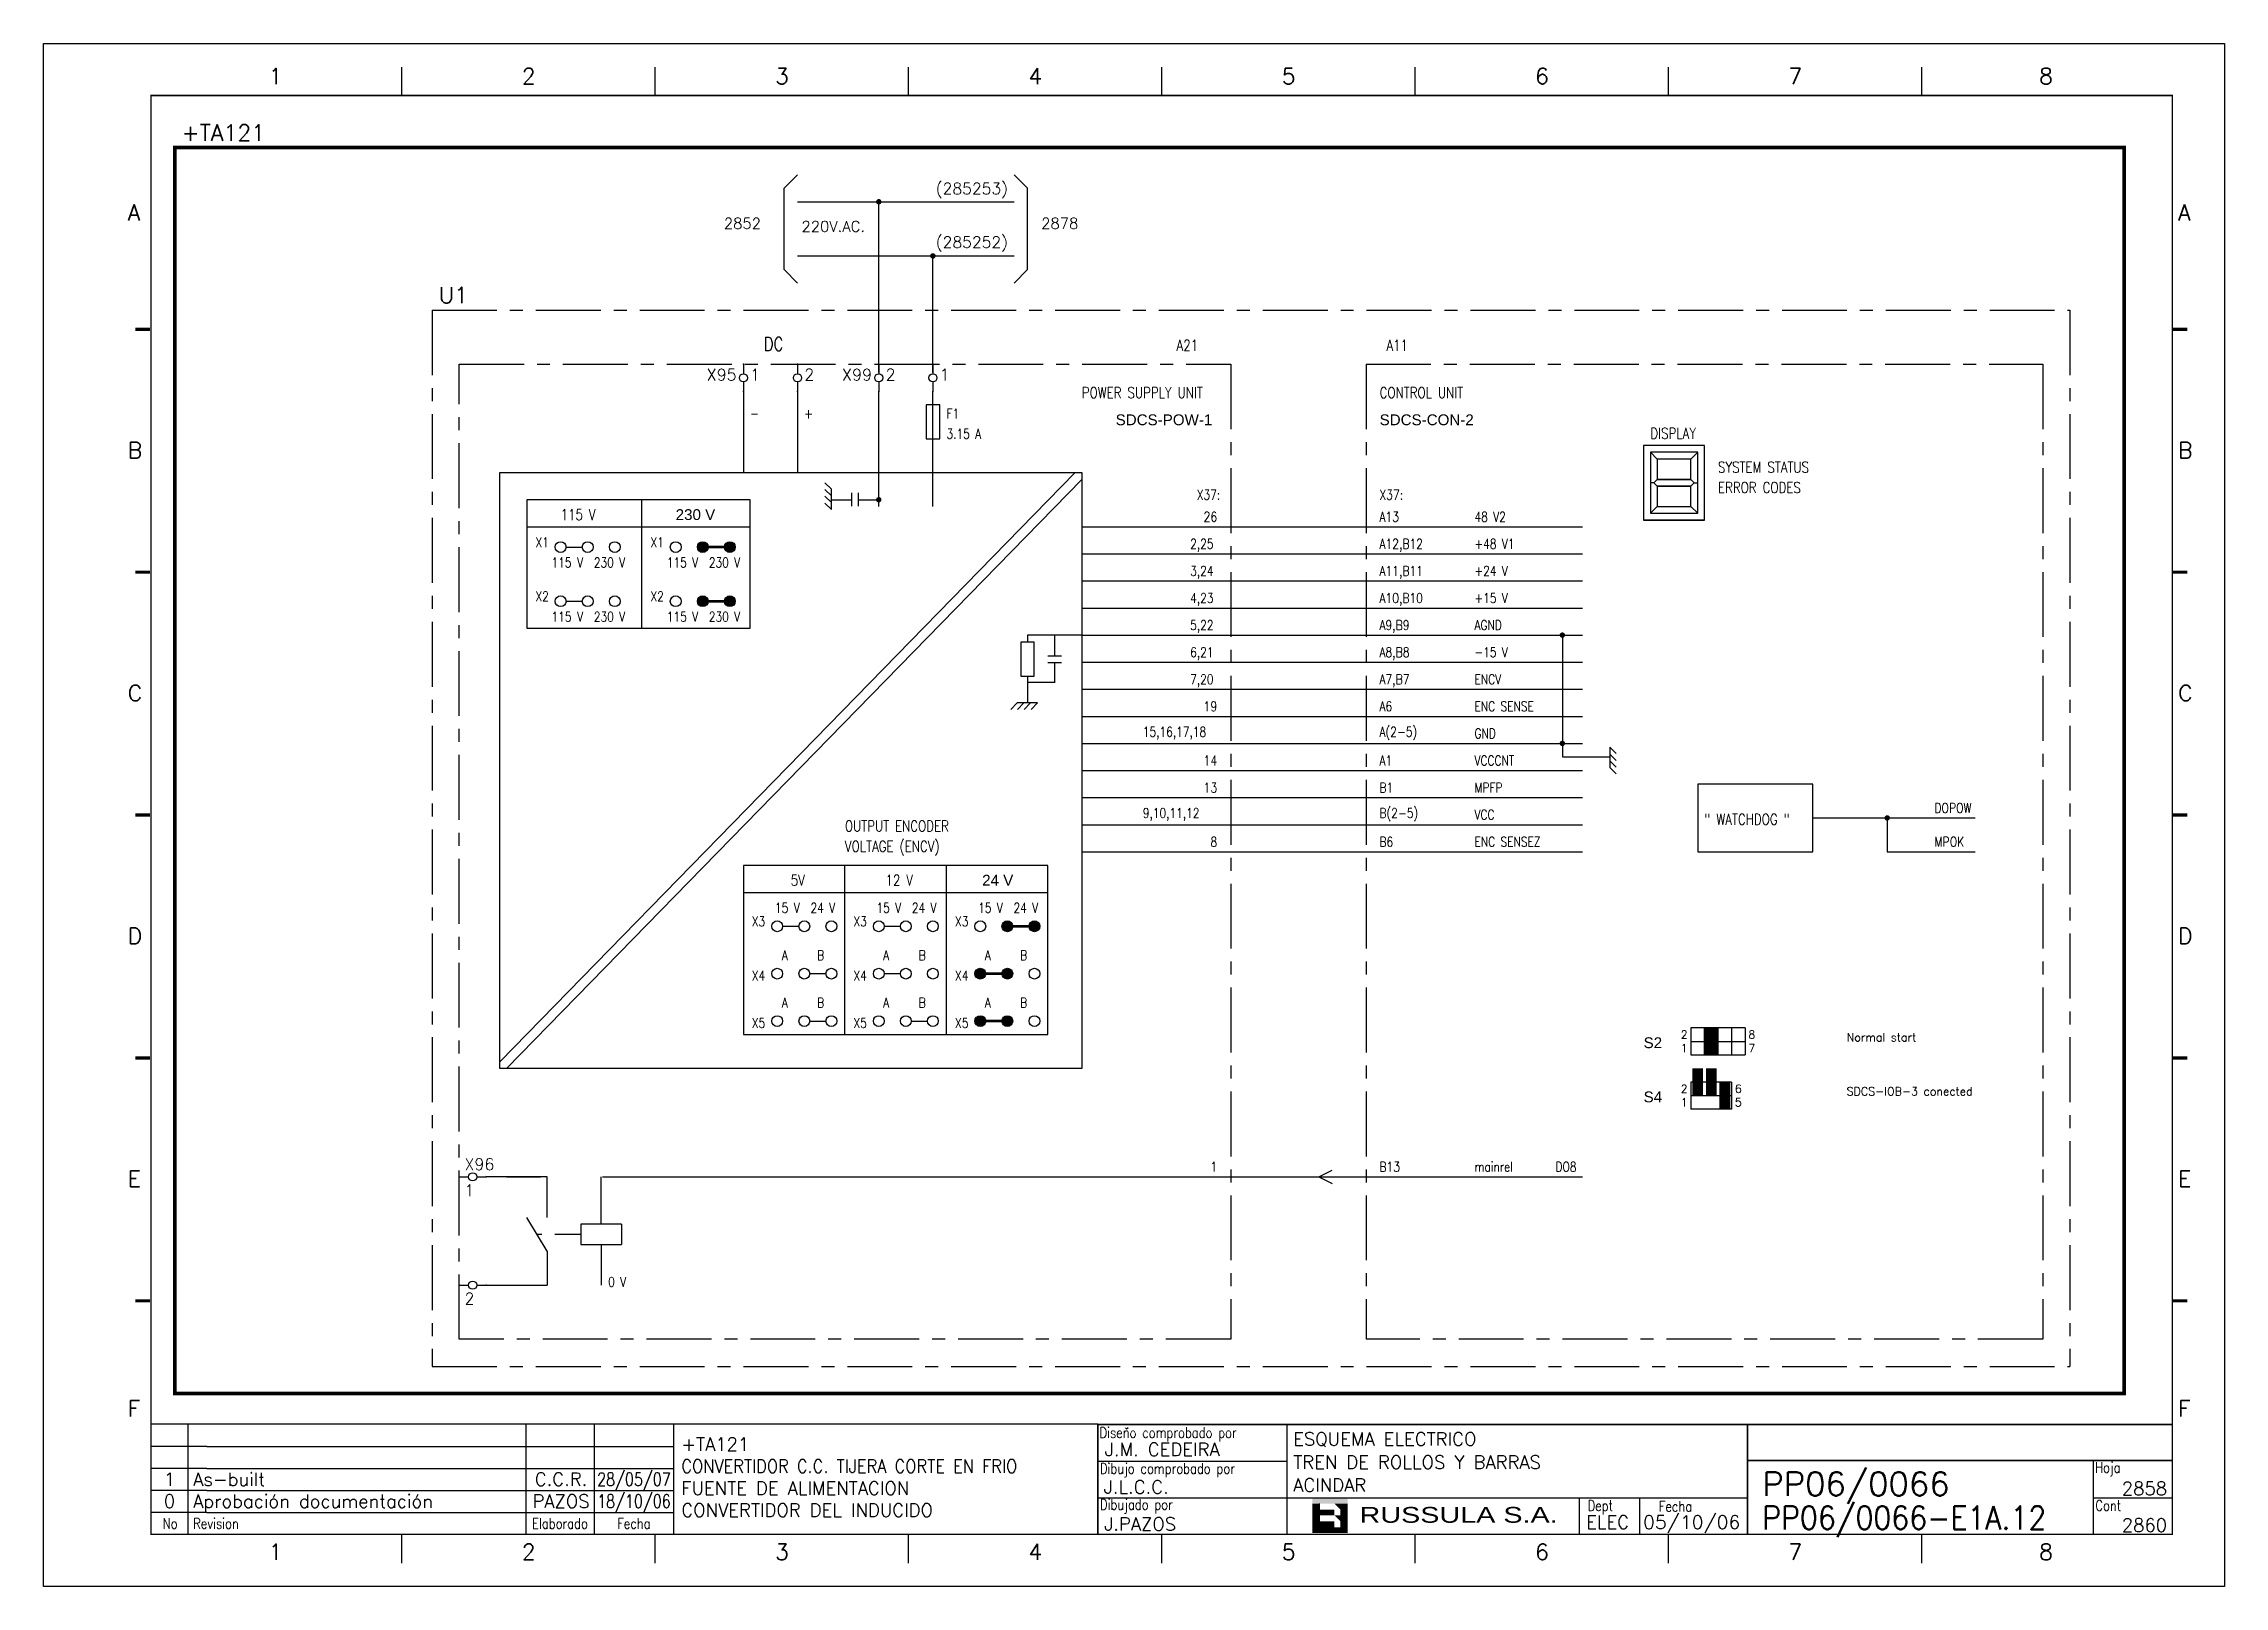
# Model space of a CAD drawing. Extents: x 3 to 423, y -4757 to 292.
# Drawn here: x 2.6 to 422.6, y -1193.2 to -896.2 of the extents above; entities that cross this region are included whole.
import ezdxf
from ezdxf.enums import TextEntityAlignment as Align

# ---------------------------------------------------------------- set-up
doc = ezdxf.new("R2010")
doc.units = 0
doc.header["$LTSCALE"] = 10
doc.header["$MEASUREMENT"] = 0
for name, pattern in [('CENTER', [2, 1.25, -0.25, 0.25, -0.25]), ('DASHDOT', [1, 0.5, -0.25, 0, -0.25]), ('DASHED', [0.75, 0.5, -0.25])]:
    doc.linetypes.add(name, pattern=pattern)
doc.layers.get('0').update_dxf_attribs({"linetype": 'CONTINUOUS'})
for name, color, linetype in [('1', 7, 'CONTINUOUS'), ('10', 5, 'CONTINUOUS'), ('2', 7, 'CONTINUOUS'), ('25', 3, 'CONTINUOUS'), ('25K', 4, 'DASHED'), ('25PK', 4, 'CENTER'), ('35', 2, 'CONTINUOUS'), ('8', 1, 'CONTINUOUS'), ('9', 6, 'CONTINUOUS'), ('DIBUJO', 7, 'CONTINUOUS'), ('NODE', 7, 'CONTINUOUS')]:
    doc.layers.add(name, color=color, linetype=linetype)
doc.styles.add('ABBSTYLE', font='ROMANS.SHX', dxfattribs={"width": 0.8})
doc.styles.add('HELV', font='HELVBLD.SHX', dxfattribs={"width": 1.2})
doc.styles.add('HELVETICA', font='HELV.SHX')
doc.styles.add('LABEL', font='SIMPLEX', dxfattribs={"width": 0.8, "height": 4})
doc.styles.add('ROMANS', font='romans')
doc.styles.get("Standard").update_dxf_attribs({"font": 'simplex'})

msp = doc.modelspace()

# ---------------------------------------------------------------- texts
at = {"layer": '2', "color": 6}
for s, height, p in [('+TA121', 3.128, (29.21, -914.96)), ('(285253)', 2.19, (174.47, -925.25)), ('(285252)', 2.19, (174.47, -935.56)), ('U1', 3.128, (78.75, -946.24))]:
    msp.add_text(s, height=height, dxfattribs=at).set_placement(p)
at = {"layer": '2', "color": 7}
for s, height, style, p in [('2852', 2.086, 'ROMANS', (133.64, -931.9)), ('220V.AC.', 2.086, 'ROMANS', (148.59, -932.48)), ('2878', 2.086, 'ROMANS', (194.76, -931.9)), ('S2', 2.086, 'HELV', (310.78, -1089.63)), ('Normal start', 1.5642, 'ROMANS', (349.88, -1088.33)), ('S4', 2.086, 'HELV', (310.78, -1100.06)), ('SDCS-IOB-3 conected', 1.5642, 'ROMANS', (349.88, -1098.73))]:
    msp.add_text(s, height=height, dxfattribs=dict(at, style=style)).set_placement(p)
at = {"layer": '2', "color": 7, "style": 'ROMANS'}
for s, p in [('2', (318.6, -1087.02)), ('8', (331.63, -1087.02)), ('1', (318.6, -1089.63)), ('7', (331.63, -1089.63)), ('2', (318.6, -1097.45)), ('1', (318.6, -1100.06)), ('5', (329.03, -1100.06)), ('6', (329.03, -1097.45))]:
    msp.add_text(s, height=1.56, dxfattribs=at).set_placement(p, align=Align.MIDDLE)
at = {"layer": '25', "style": 'ABBSTYLE', "width": 0.8}
for s, height, p in [('DC', 2.607, (141.32, -955.37)), ('A21', 2.086, (220.83, -955.37)), ('A11', 2.086, (261.24, -955.37)), ('POWER SUPPLY UNIT', 2.0857, (202.58, -964.49)), ('CONTROL UNIT', 2.0857, (259.94, -964.49)), ('-', 1.88, (138.71, -968.4)), ('+', 1.88, (149.14, -968.4)), ('F1', 1.877, (176.51, -968.4)), ('3.15 A', 1.877, (176.51, -972.31)), ('DISPLAY', 2.086, (312.08, -972.31)), ('SYSTEM STATUS', 2.0857, (325.11, -978.83)), ('X37:', 1.877, (224.74, -984.05)), ('X37:', 1.877, (259.94, -984.05)), ('ERROR CODES', 2.0857, (325.11, -982.74)), ('115 V', 2.086, (102.21, -987.96)), ('26', 1.877, (226.05, -988.28)), ('A13', 1.877, (259.94, -988.28)), ('48 V2', 1.877, (278.19, -988.28)), ('X1', 1.877, (97.34, -993.17)), ('115 V', 1.877, (100.47, -997.08)), ('230 V', 1.877, (108.59, -997.08)), ('X1', 1.877, (119.5, -993.17)), ('115 V', 1.877, (122.63, -997.08)), ('230 V', 1.877, (130.75, -997.08)), ('2,25', 1.877, (223.44, -993.49)), ('A12,B12', 1.877, (259.94, -993.49)), ('+48 V1', 1.877, (278.19, -993.49)), ('3,24', 1.877, (223.44, -998.7)), ('A11,B11', 1.877, (259.94, -998.7)), ('+24 V', 1.877, (278.19, -998.7)), ('X2', 1.877, (97.34, -1003.6)), ('X2', 1.877, (119.5, -1003.6)), ('4,23', 1.877, (223.44, -1003.92)), ('A10,B10', 1.877, (259.94, -1003.92)), ('+15 V', 1.877, (278.19, -1003.92)), ('115 V', 1.877, (100.47, -1007.51)), ('230 V', 1.877, (108.59, -1007.51)), ('115 V', 1.877, (122.63, -1007.51)), ('230 V', 1.877, (130.75, -1007.51)), ('5,22', 1.877, (223.44, -1009.13)), ('A9,B9', 1.877, (259.94, -1009.13)), ('AGND', 1.877, (278.19, -1009.13)), ('6,21', 1.877, (223.44, -1014.35)), ('A8,B8', 1.877, (259.94, -1014.35)), ('-15 V', 1.877, (278.19, -1014.35)), ('7,20', 1.877, (223.44, -1019.56)), ('A7,B7', 1.877, (259.94, -1019.56)), ('ENCV', 1.877, (278.19, -1019.56)), ('19', 1.877, (226.05, -1024.77)), ('A6', 1.877, (259.94, -1024.77)), ('ENC SENSE', 1.877, (278.19, -1024.77)), ('15,16,17,18', 1.8771, (214.31, -1029.67)), ('A(2-5)', 1.877, (259.94, -1029.67)), ('GND', 1.877, (278.19, -1029.99)), ('14', 1.877, (226.05, -1035.2)), ('A1', 1.877, (259.94, -1035.2)), ('VCCCNT', 1.877, (278.19, -1035.2)), ('13', 1.877, (226.05, -1040.42)), ('B1', 1.877, (259.94, -1040.42)), ('MPFP', 1.877, (278.19, -1040.42)), ('9,10,11,12', 1.877, (214.31, -1045.31)), ('B(2-5)', 1.877, (259.94, -1045.31)), ('VCC', 1.877, (278.19, -1045.63)), ('" WATCHDOG "', 2.0857, (322.51, -1046.61)), ('DOPOW', 1.877, (366.83, -1044.33)), ('VOLTAGE (ENCV)', 2.0857, (156.96, -1051.83)), ('OUTPUT ENCODER', 2.0857, (156.96, -1047.92)), ('8', 1.88, (227.35, -1050.84)), ('B6', 1.877, (259.94, -1050.84)), ('ENC SENSEZ', 1.877, (278.19, -1050.84)), ('MPOK', 1.877, (366.83, -1050.84)), ('5V', 2.086, (146.53, -1058.35)), ('12 V', 2.086, (164.78, -1058.35)), ('15 V', 1.877, (143.49, -1063.56)), ('24 V', 1.877, (150.3, -1063.56)), ('15 V', 1.877, (163.04, -1063.56)), ('24 V', 1.877, (169.85, -1063.56)), ('15 V', 1.877, (182.6, -1063.56)), ('24 V', 1.877, (189.4, -1063.56)), ('X3', 1.877, (139.05, -1066.17)), ('X3', 1.877, (158.6, -1066.17)), ('X3', 1.877, (178.16, -1066.17)), ('A', 1.88, (144.79, -1072.69)), ('B', 1.88, (151.6, -1072.69)), ('A', 1.88, (164.35, -1072.69)), ('B', 1.88, (171.16, -1072.69)), ('A', 1.88, (183.9, -1072.69)), ('B', 1.88, (190.71, -1072.69)), ('X4', 1.877, (139.05, -1076.6)), ('X4', 1.877, (139.05, -1076.6)), ('X4', 1.877, (158.6, -1076.6)), ('X4', 1.877, (158.6, -1076.6)), ('X4', 1.877, (178.16, -1076.6)), ('X4', 1.877, (178.16, -1076.6)), ('A', 1.88, (144.79, -1081.81)), ('B', 1.88, (151.6, -1081.81)), ('A', 1.88, (164.35, -1081.81)), ('B', 1.88, (171.16, -1081.81)), ('A', 1.88, (183.9, -1081.81)), ('B', 1.88, (190.71, -1081.81)), ('X5', 1.877, (139.05, -1085.72)), ('X5', 1.877, (158.6, -1085.72)), ('X5', 1.877, (178.16, -1085.72)), ('1', 1.88, (227.35, -1113.41)), ('B13', 1.877, (259.94, -1113.41)), ('mainrel', 1.877, (278.19, -1113.41)), ('DO8', 1.877, (293.83, -1113.41)), ('0 V', 1.877, (111.34, -1135.57))]:
    msp.add_text(s, height=height, dxfattribs=at).set_placement(p)
at = {"layer": '25', "style": 'HELV'}
for s, p in [('SDCS-POW-1', (209.1, -969.71)), ('SDCS-CON-2', (259.94, -969.71)), ('230 V', (124.37, -987.96)), ('24 V', (183.39, -1058.35))]:
    msp.add_text(s, height=2.086, dxfattribs=at).set_placement(p)

# ---------------------------------------------------------------- blocks, each defined once
blk = doc.blocks.new('NOD', base_point=(237.5, 170))
at = {"layer": 'NODE'}
blk.add_point((237.5, 170), dxfattribs=at)
blk = doc.blocks.new('$$PLL21C')
for p, q in [((-2.5, 0), (-0.75, 0)), ((0.75, 0), (2.5, 0))]:
    blk.add_line(p, q)
at = {"layer": '2'}
blk.add_circle((0, 0), 0.75, dxfattribs=at)
for p in [(-2.5, 0), (2.5, 0)]:
    blk.add_blockref('NOD', p, dxfattribs=at)
at = {"layer": '8'}
blk.add_attdef('*A', (-1.5, -3.575), '', height=2.15, dxfattribs=at)
at = {"layer": '9'}
blk.add_attdef('ID', (-1.5, 1.25), '', height=2.15, dxfattribs=at)
blk = doc.blocks.new('$$PLU21C')
for p, q in [((0, 2.5), (0, 0.75)), ((0, -0.75), (0, -2.5))]:
    blk.add_line(p, q)
at = {"layer": '2'}
blk.add_circle((0, 0), 0.75, dxfattribs=at)
for p in [(0, 2.5), (0, -2.5)]:
    blk.add_blockref('NOD', p, dxfattribs=at)
at = {"layer": '8'}
blk.add_attdef('*A', (1.25, -0.5), '', height=2.15, dxfattribs=at)
at = {"layer": '9'}
blk.add_attdef('ID', text='', height=2.15, dxfattribs=at).set_placement((-1.25, -0.5), align=Align.RIGHT)
blk = doc.blocks.new('newcajec')
at = {"layer": '1'}
for p, q in [((179.4, 20.85), (0.13, 20.85)), ((7, 20.85), (7, 0)), ((71, 20.85), (71, 0)), ((84, 20.85), (84, 0.09)), ((99, 20.85), (99, 0)), ((215.2, 20.8), (215.2, 0)), ((10.6, 16.64), (0, 16.64)), ((10.6, 16.64), (99, 16.64)), ((184.64, 20.18), (184.81, 20.01)), ((184.81, 20.01), (185.18, 20.25)), ((10.6, 12.48), (0, 12.48)), ((10.6, 12.48), (99, 12.48)), ((179.4, 13.87), (215.2, 13.87)), ((368, 14.06), (368, 0)), ((10.6, 8.32), (0, 8.32)), ((10.6, 8.32), (99, 8.32)), ((10.6, 4.16), (0, 4.16)), ((10.6, 4.16), (99, 4.16)), ((179.4, 6.93), (267.63, 6.93)), ((267.63, 6.93), (302.5, 6.93)), ((270.63, 6.91), (270.63, 0)), ((282.07, 6.93), (282.07, 0)), ((368, 6.93), (383, 6.93))]:
    blk.add_line(p, q, dxfattribs=at)
for points in [[(47.5, 272.5, 0.3, 0.3, 0), (47.5, 277.91, 0.3, 0.3, 0)], [(95.5, 272.5, 0.3, 0.3, 0), (95.5, 277.91, 0.3, 0.3, 0)], [(143.5, 272.5, 0.3, 0.3, 0), (143.5, 277.91, 0.3, 0.3, 0)], [(191.5, 272.5, 0.3, 0.3, 0), (191.5, 277.91, 0.3, 0.3, 0)], [(239.5, 272.5, 0.3, 0.3, 0), (239.5, 277.91, 0.3, 0.3, 0)], [(287.5, 272.5, 0.3, 0.3, 0), (287.5, 277.91, 0.3, 0.3, 0)], [(335.5, 272.5, 0.3, 0.3, 0), (335.5, 277.91, 0.3, 0.3, 0)], [(-2.99, 228.23, 0.6, 0.6, 0), (-0.18, 228.23, 0.6, 0.6, 0)], [(383.01, 228.23, 0.6, 0.6, 0), (385.82, 228.23, 0.6, 0.6, 0)], [(-2.99, 182.23, 0.6, 0.6, 0), (-0.18, 182.23, 0.6, 0.6, 0)], [(383.01, 182.23, 0.6, 0.6, 0), (385.82, 182.23, 0.6, 0.6, 0)], [(-2.99, 136.23, 0.6, 0.6, 0), (-0.18, 136.23, 0.6, 0.6, 0)], [(383.01, 136.23, 0.6, 0.6, 0), (385.82, 136.23, 0.6, 0.6, 0)], [(-2.99, 90.23, 0.6, 0.6, 0), (-0.18, 90.23, 0.6, 0.6, 0)], [(383.01, 90.23, 0.6, 0.6, 0), (385.82, 90.23, 0.6, 0.6, 0)], [(-2.99, 44.23, 0.6, 0.6, 0), (-0.18, 44.23, 0.6, 0.6, 0)], [(383.01, 44.23, 0.6, 0.6, 0), (385.82, 44.23, 0.6, 0.6, 0)], [(383, 20.8, 0.3, 0.3, 0), (179.4, 20.8, 0.3, 0.3, 0), (179.4, 0, 0.3, 0.3, 0)], [(302.5, 20.8, 0.3, 0.3, 0), (302.5, 0, 0.3, 0.3, 0)], [(302.5, 14, 0.3, 0.3, 0), (383, 14, 0.3, 0.3, 0)], [(47.5, -5.5, 0.3, 0.3, 0), (47.5, -0.09, 0.3, 0.3, 0)], [(95.5, -5.5, 0.3, 0.3, 0), (95.5, -0.09, 0.3, 0.3, 0)], [(143.5, -5.5, 0.3, 0.3, 0), (143.5, -0.09, 0.3, 0.3, 0)], [(191.5, -5.5, 0.3, 0.3, 0), (191.5, -0.09, 0.3, 0.3, 0)], [(239.5, -5.5, 0.3, 0.3, 0), (239.5, -0.09, 0.3, 0.3, 0)], [(287.5, -5.5, 0.3, 0.3, 0), (287.5, -0.09, 0.3, 0.3, 0)], [(335.5, -5.5, 0.3, 0.3, 0), (335.5, -0.09, 0.3, 0.3, 0)]]:
    blk.add_lwpolyline(points, format="xyseb", dxfattribs=at)
at = {"layer": '1', "const_width": 0.3}
blk.add_lwpolyline([(0, 0), (0, 272.5), (383, 272.5), (383, 0)], close=True, dxfattribs=at)
at = {"layer": '2', "color": 14}
for p, q in [((221.42, 4.69), (221.42, 5.81)), ((221.42, 2.47), (221.42, 3.58))]:
    blk.add_line(p, q, dxfattribs=at)
for points in [[(220.05, 5.81), (220.05, 6.92), (226.74, 5.81), (226.74, 6.92)], [(221.42, 2.47), (220.05, 2.47), (221.42, 5.81), (220.05, 5.81)], [(221.42, 4.69), (224.25, 4.69), (221.42, 3.58), (224.25, 3.58)], [(224.25, 5.81), (225.37, 5.81), (225.37, 4.69)], [(225.37, 5.81), (226.74, 5.81), (225.37, 1.35), (226.74, 1.35)], [(224.25, 0.24), (224.25, 2.47), (220.05, 0.24), (220.05, 2.47)], [(224.25, 3.58), (225.37, 3.58), (225.37, 2.47)], [(226.74, 1.35), (226.74, 0.24), (224.25, 1.35), (224.25, 0.24)]]:
    blk.add_solid(points, dxfattribs=at)
at = {"layer": '1', "style": 'ROMANS'}
for s, p in [('1', (22.29, 274.68)), ('2', (70.29, 274.68)), ('3', (118.29, 274.68)), ('4', (166.29, 274.68)), ('5', (214.29, 274.68)), ('6', (262.29, 274.68)), ('7', (310.29, 274.68)), ('8', (357.79, 274.68)), ('A', (-4.37, 248.84)), ('A', (384.13, 248.84)), ('B', (-4.37, 203.84)), ('B', (384.13, 203.84)), ('C', (-4.37, 157.84)), ('C', (384.13, 157.84)), ('D', (-4.37, 111.84)), ('D', (384.13, 111.84)), ('E', (-4.37, 65.84)), ('E', (384.13, 65.84)), ('F', (-4.37, 22.34)), ('F', (384.13, 22.34)), ('1', (22.29, -4.82)), ('2', (70.29, -4.82)), ('3', (118.29, -4.82)), ('4', (166.29, -4.82)), ('5', (214.29, -4.82)), ('6', (262.29, -4.82)), ('7', (310.29, -4.82)), ('8', (357.79, -4.82))]:
    blk.add_text(s, height=3, dxfattribs=at).set_placement(p)
at = {"layer": '1', "style": 'LABEL', "width": 0.8}
for s, p in [('Diseno comprobado por', (179.73, 18.27)), ('Dibujo comprobado por', (179.81, 11.47)), ('Hoja', (368.38, 11.66)), ('Dibujado por', (179.83, 4.64)), ('Fecha', (285.71, 4.3)), ('Cont', (368.43, 4.46)), ('No', (2.23, 1.05)), ('Revision', (8, 1.05))]:
    blk.add_text(s, height=2, dxfattribs=at).set_placement(p)
for s, p in [('Dept', (274.61, 4.44)), ('Elaborado', (77.5, 1.05)), ('Fecha', (91.5, 1.05))]:
    blk.add_text(s, height=2, dxfattribs=at).set_placement(p, align=Align.CENTER)
at = {"layer": '10', "style": 'ROMANS'}
for tag, p in [('REV41', (3.5, 18.74)), ('REV43', (77.7, 18.74)), ('REV31', (3.5, 14.58)), ('REV33', (77.7, 14.58)), ('REV21', (3.5, 10.42)), ('REV23', (77.7, 10.42)), ('REV11', (3.5, 6.27)), ('REV13', (77.7, 6.27))]:
    blk.add_attdef(tag, text='', height=2.5, dxfattribs=at).set_placement(p, align=Align.MIDDLE)
for tag, p, height in [('REV42', (8, 17.49), 2.5), ('SHEETNAME1', (100.5, 15.83), 2.5), ('DESIGNCHECK', (180.74, 14.83), 2.5), ('DOCUMENTTYPE', (216.43, 16.8), 2.5), ('NOTA', (305.32, 15.8), 3), ('REV32', (8, 13.33), 2.5), ('SHEETNAME2', (100.5, 11.67), 2.5), ('OBJECT', (216.43, 12.4), 2.5), ('REV22', (8, 9.17), 2.5), ('SHEETNAME3', (100.5, 7.51), 2.5), ('DRAWINGCHECK', (180.53, 7.71), 2.5), ('CUSTOMER', (216.43, 8.08), 2.5), ('ORDER', (305.32, 7.3), 4.5), ('REV12', (8, 5.01), 2.5), ('SHEETNAME4', (100.5, 3.35), 2.5), ('DOCUMENT_ID', (305.32, 0.93), 4.4), ('USER', (180.63, 0.71), 2.5), ('DEPARTMENT', (271.93, 1.05), 2.5)]:
    blk.add_attdef(tag, p, '', height=height, dxfattribs=at)
for tag, width, p, p2 in [('REV44', 1.221199, (84.53, 17.49), (98.48, 17.49)), ('REV34', 1.221199, (84.53, 13.33), (98.48, 13.33)), ('REV24', 1.221199, (84.53, 9.17), (98.48, 9.17)), ('REV14', 1.221199, (84.53, 5.01), (98.48, 5.01)), ('CREATED2', 7.039915, (282.71, 1.05), (301.14, 1.05))]:
    blk.add_attdef(tag, text='', height=2.5, dxfattribs=dict(at, width=width)).set_placement(p, p2, align=Align.FIT)
for tag, p in [('SHEET', (382, 7.43)), ('NEXTSHEET', (382, 0.5))]:
    blk.add_attdef(tag, text='', height=2.5, dxfattribs=at).set_placement(p, align=Align.RIGHT)
at = {"layer": 'DIBUJO', "color": 14, "style": 'HELVETICA', "width": 1.3}
blk.add_text('RUSSULA S.A.', height=3, dxfattribs=at).set_placement((229, 2.19))

# ---------------------------------------------------------------- linework, layer by layer
at = {"layer": '2', "color": 7}
for p, q in [((145.23, -924.08), (147.83, -921.48)), ((192.15, -924.08), (189.55, -921.48)), ((145.23, -939.73), (145.23, -924.08)), ((147.83, -926.69), (189.55, -926.69)), ((163.48, -959.54), (163.48, -926.69)), ((192.15, -939.73), (192.15, -924.08)), ((147.83, -942.33), (145.23, -939.73)), ((147.83, -937.12), (189.55, -937.12)), ((173.9, -959.54), (173.9, -937.12)), ((189.55, -942.33), (192.15, -939.73)), ((330.33, -1085.72), (319.9, -1085.72)), ((319.9, -1085.72), (319.9, -1090.93)), ((322.51, -1090.93), (322.51, -1085.72)), ((325.11, -1090.93), (325.11, -1085.72)), ((327.72, -1085.72), (327.72, -1090.93)), ((330.33, -1085.72), (330.33, -1090.93)), ((319.9, -1088.33), (330.33, -1088.33)), ((319.9, -1090.93), (330.33, -1090.93)), ((319.9, -1090.93), (330.33, -1090.93)), ((319.9, -1096.15), (319.9, -1101.36)), ((327.72, -1096.15), (319.9, -1096.15)), ((327.72, -1096.15), (327.72, -1101.36)), ((319.9, -1098.76), (327.72, -1098.76)), ((327.72, -1101.36), (319.9, -1101.36))]:
    msp.add_line(p, q, dxfattribs=at)
at = {"layer": '2', "color": 3, "linetype": 'DASHDOT', "const_width": 0.73}
msp.add_lwpolyline([(27.91, -916.26), (403.33, -916.26), (403.33, -1156.11), (27.91, -1156.11), (27.91, -916.26)], dxfattribs=at)
at = {"layer": '2', "color": 7}
for points, const_width in [([(163.22, -926.69, 1), (163.74, -926.69, 1)], 0.521), ([(173.64, -937.12, 1), (174.17, -937.12, 1)], 0.521), ([(129.06, -993.17, 1), (130.11, -993.17, 1)], 1.04), ([(134.28, -993.17, 1), (135.32, -993.17, 1)], 1.04), ([(129.06, -1003.6, 1), (130.11, -1003.6, 1)], 1.04), ([(134.28, -1003.6, 1), (135.32, -1003.6, 1)], 1.04), ([(187.72, -1066.17, 1), (188.77, -1066.17, 1)], 1.04), ([(192.94, -1066.17, 1), (193.98, -1066.17, 1)], 1.04), ([(182.51, -1075.29, 1), (183.55, -1075.29, 1)], 1.04), ([(187.72, -1075.29, 1), (188.77, -1075.29, 1)], 1.04), ([(182.51, -1084.42, 1), (183.55, -1084.42, 1)], 1.04), ([(187.72, -1084.42, 1), (188.77, -1084.42, 1)], 1.04)]:
    msp.add_lwpolyline(points, format="xyb", close=True, dxfattribs=dict(at, const_width=const_width))
at = {"layer": '2', "color": 7, "const_width": 0.521}
for points in [[(130.58, -993.17), (133.91, -993.17)], [(130.58, -1003.6), (133.91, -1003.6)], [(189.23, -1066.17), (192.57, -1066.17)], [(184.02, -1075.29), (187.36, -1075.29)], [(184.02, -1084.42), (187.36, -1084.42)]]:
    msp.add_lwpolyline(points, dxfattribs=at)
at = {"layer": '2', "color": 7}
for points in [[(322.51, -1085.72), (322.51, -1090.93), (325.11, -1085.72), (325.11, -1090.93)], [(320.16, -1098.71), (320.16, -1093.5), (322.25, -1098.71), (322.25, -1093.5)], [(322.77, -1098.71), (322.77, -1093.5), (324.85, -1098.71), (324.85, -1093.5)], [(325.38, -1101.36), (325.38, -1096.15), (327.46, -1101.36), (327.46, -1096.15)]]:
    msp.add_solid(points, dxfattribs=at)
at = {"layer": '25'}
for p, q in [((138.71, -984.05), (95.69, -984.05)), ((95.69, -984.05), (95.69, -1008.81)), ((117.85, -1008.81), (117.85, -984.05)), ((138.71, -1008.81), (138.71, -984.05)), ((95.69, -989.26), (138.71, -989.26)), ((95.69, -1008.81), (138.71, -1008.81)), ((196.06, -1054.44), (137.41, -1054.44)), ((137.41, -1054.44), (137.41, -1087.02)), ((156.96, -1087.02), (156.96, -1054.44)), ((176.51, -1087.02), (176.51, -1054.44)), ((196.06, -1087.02), (196.06, -1054.44)), ((137.41, -1059.65), (196.06, -1059.65)), ((137.41, -1087.02), (196.06, -1087.02))]:
    msp.add_line(p, q, dxfattribs=at)
at = {"layer": '25K'}
msp.add_line((106.12, -1125.48), (97.65, -1125.48), dxfattribs=at)
at = {"layer": '25PK'}
for p, q in [((77.44, -947.55), (392.9, -947.55)), ((77.44, -947.55), (392.9, -947.55)), ((77.44, -947.55), (77.44, -1150.9)), ((77.44, -947.55), (77.44, -1150.9)), ((392.9, -947.55), (392.9, -1150.9)), ((82.66, -1145.68), (82.66, -957.97)), ((82.66, -957.97), (231.26, -957.97)), ((231.26, -957.97), (231.26, -1145.68)), ((257.33, -957.97), (257.33, -1145.68)), ((257.33, -957.97), (387.68, -957.97)), ((387.68, -957.97), (387.68, -1145.68)), ((231.26, -1145.68), (82.66, -1145.68)), ((387.68, -1145.68), (257.33, -1145.68)), ((77.44, -1150.9), (392.9, -1150.9))]:
    msp.add_line(p, q, dxfattribs=at)
at = {"layer": '35'}
for p, q in [((137.41, -963.19), (137.41, -978.83)), ((147.83, -963.19), (147.83, -978.83)), ((163.48, -985.35), (163.48, -963.19)), ((172.6, -965.8), (172.6, -972.31)), ((175.21, -965.8), (172.6, -965.8)), ((173.9, -985.35), (173.9, -963.19)), ((175.21, -972.31), (175.21, -965.8)), ((172.6, -972.31), (175.21, -972.31)), ((322.51, -973.62), (310.78, -973.62)), ((310.78, -973.62), (310.78, -987.96)), ((322.51, -987.96), (322.51, -973.62)), ((321.2, -974.92), (312.08, -974.92)), ((312.08, -974.92), (312.08, -981.44)), ((313.38, -976.22), (312.08, -974.92)), ((319.9, -976.22), (313.38, -976.22)), ((313.38, -976.22), (313.38, -980.13)), ((319.9, -976.22), (321.2, -974.92)), ((319.9, -980.13), (319.9, -976.22)), ((321.2, -981.44), (321.2, -974.92)), ((90.48, -1093.54), (90.48, -978.83)), ((90.48, -1092.24), (201.28, -978.83)), ((90.48, -978.83), (202.58, -978.83)), ((91.78, -1093.54), (202.58, -980.13)), ((154.35, -982), (153.09, -980.78)), ((154.35, -983.28), (153.09, -982.06)), ((154.35, -985.94), (154.35, -982)), ((158.21, -982.71), (158.21, -985.32)), ((159.51, -982.71), (159.51, -985.32)), ((202.58, -978.83), (202.58, -1093.54)), ((312.08, -980.13), (312.08, -986.65)), ((312.73, -980.79), (312.09, -980.79)), ((313.38, -980.13), (312.73, -980.79)), ((312.73, -980.79), (313.38, -981.44)), ((319.9, -980.13), (313.38, -980.13)), ((313.38, -980.13), (319.9, -980.13)), ((319.9, -981.44), (313.38, -981.44)), ((313.38, -981.44), (319.9, -981.44)), ((313.38, -981.44), (313.38, -985.35)), ((319.9, -980.13), (320.55, -980.79)), ((320.55, -980.79), (319.9, -981.44)), ((319.9, -985.35), (319.9, -981.44)), ((320.55, -980.79), (321.2, -980.79)), ((321.2, -986.65), (321.2, -980.13)), ((154.35, -984.57), (153.09, -983.35)), ((154.35, -985.94), (153.09, -984.72)), ((313.38, -985.35), (312.08, -986.65)), ((312.08, -986.65), (321.2, -986.65)), ((313.38, -985.35), (319.9, -985.35)), ((319.9, -985.35), (321.2, -986.65)), ((202.58, -989.26), (299.04, -989.26)), ((310.78, -987.96), (322.51, -987.96)), ((322.51, -987.96), (310.78, -987.96)), ((103.25, -993.17), (106.38, -993.17)), ((130.63, -993.17), (133.76, -993.17)), ((202.58, -994.47), (299.04, -994.47)), ((103.25, -1003.6), (106.38, -1003.6)), ((130.63, -1003.6), (133.76, -1003.6)), ((202.58, -999.69), (299.04, -999.69)), ((202.58, -1004.9), (299.04, -1004.9)), ((190.82, -1011.47), (190.82, -1017.99)), ((193.43, -1011.47), (190.82, -1011.47)), ((193.43, -1017.99), (193.43, -1011.47)), ((202.58, -1010.12), (299.04, -1010.12)), ((196.03, -1014.08), (198.64, -1014.08)), ((196.03, -1015.38), (198.64, -1015.38)), ((202.58, -1015.33), (299.04, -1015.33)), ((190.82, -1017.99), (193.43, -1017.99)), ((202.58, -1020.54), (299.04, -1020.54)), ((190.11, -1023.15), (188.89, -1024.41)), ((194.04, -1023.15), (190.11, -1023.15)), ((191.39, -1023.15), (190.17, -1024.41)), ((192.68, -1023.15), (191.46, -1024.41)), ((194.05, -1023.15), (192.83, -1024.41)), ((202.58, -1025.76), (299.04, -1025.76)), ((202.58, -1030.97), (299.04, -1030.97)), ((304.26, -1031.69), (305.52, -1032.91)), ((304.26, -1031.69), (304.26, -1035.63)), ((304.26, -1033.05), (305.52, -1034.27)), ((202.58, -1036.19), (299.04, -1036.19)), ((304.26, -1034.35), (305.52, -1035.57)), ((304.26, -1035.63), (305.52, -1036.85)), ((202.58, -1041.4), (299.04, -1041.4)), ((343.36, -1038.79), (321.2, -1038.79)), ((321.2, -1038.79), (321.2, -1051.83)), ((343.36, -1051.83), (343.36, -1038.79)), ((202.58, -1046.61), (299.04, -1046.61)), ((202.58, -1051.83), (299.04, -1051.83)), ((321.2, -1051.83), (343.36, -1051.83)), ((144.97, -1066.17), (148.09, -1066.17)), ((164.52, -1066.17), (167.65, -1066.17)), ((189.29, -1066.17), (192.42, -1066.17)), ((150.18, -1075.29), (153.31, -1075.29)), ((164.52, -1075.29), (167.65, -1075.29)), ((164.52, -1075.29), (167.65, -1075.29)), ((184.07, -1075.29), (187.2, -1075.29)), ((184.07, -1075.29), (187.2, -1075.29)), ((150.18, -1084.42), (153.31, -1084.42)), ((169.73, -1084.42), (172.86, -1084.42)), ((184.07, -1084.42), (187.2, -1084.42)), ((202.58, -1093.54), (90.48, -1093.54)), ((99.6, -1114.4), (87.87, -1114.4)), ((91.78, -1114.4), (98.3, -1114.4)), ((99.6, -1122.22), (99.6, -1114.4)), ((110.03, -1123.52), (110.03, -1114.4)), ((110.29, -1114.4), (299.04, -1114.4)), ((248.21, -1114.4), (250.81, -1113.1)), ((248.21, -1114.4), (250.81, -1115.7)), ((99.6, -1128.74), (95.69, -1122.22)), ((113.94, -1123.52), (106.12, -1123.52)), ((106.12, -1123.52), (106.12, -1127.43)), ((113.94, -1123.52), (113.94, -1127.43)), ((99.6, -1128.74), (99.6, -1135.26)), ((106.12, -1127.43), (113.94, -1127.43)), ((110.03, -1127.43), (110.03, -1135.26)), ((87.87, -1135.26), (99.6, -1135.26))]:
    msp.add_line(p, q, dxfattribs=at)
for points in [[(154.3, -984.05), (158.21, -984.05)], [(159.51, -984.05), (163.42, -984.05)], [(202.58, -1010.12), (192.15, -1010.12), (192.15, -1011.47)], [(197.37, -1014.08), (197.37, -1010.17)], [(295.13, -1010.12), (295.13, -1030.97), (295.13, -1033.58), (304.26, -1033.58)], [(197.37, -1019.29), (197.37, -1015.38)], [(197.37, -1019.24), (192.15, -1019.24)], [(192.16, -1023.21), (192.16, -1017.99)], [(343.36, -1045.31), (374.65, -1045.31)], [(357.7, -1045.31), (357.7, -1051.83), (374.65, -1051.83)]]:
    msp.add_lwpolyline(points, dxfattribs=at)
at = {"layer": '35', "const_width": 0.521}
for points in [[(163.22, -984.05, 1), (163.74, -984.05, 1)], [(294.87, -1010.12, 1), (295.39, -1010.12, 1)], [(294.87, -1030.97, 1), (295.39, -1030.97, 1)], [(357.44, -1045.31, 1), (357.96, -1045.31, 1)]]:
    msp.add_lwpolyline(points, format="xyb", close=True, dxfattribs=at)
at = {"layer": '35'}
for centre in [(102.21, -993.17), (107.42, -993.17), (112.64, -993.17), (124.37, -993.17), (129.58, -993.17), (134.8, -993.17), (102.21, -1003.6), (107.42, -1003.6), (112.64, -1003.6), (124.37, -1003.6), (129.58, -1003.6), (134.8, -1003.6), (143.92, -1066.17), (149.14, -1066.17), (154.35, -1066.17), (163.48, -1066.17), (168.69, -1066.17), (173.9, -1066.17), (183.03, -1066.17), (188.24, -1066.17), (193.46, -1066.17), (143.92, -1075.29), (143.92, -1075.29), (149.14, -1075.29), (149.14, -1075.29), (154.35, -1075.29), (154.35, -1075.29), (163.48, -1075.29), (163.48, -1075.29), (168.69, -1075.29), (168.69, -1075.29), (173.9, -1075.29), (173.9, -1075.29), (183.03, -1075.29), (183.03, -1075.29), (188.24, -1075.29), (188.24, -1075.29), (193.46, -1075.29), (193.46, -1075.29), (143.92, -1084.42), (149.14, -1084.42), (154.35, -1084.42), (163.48, -1084.42), (168.69, -1084.42), (173.9, -1084.42), (183.03, -1084.42), (188.24, -1084.42), (193.46, -1084.42)]:
    msp.add_circle(centre, 1.04, dxfattribs=at)
at = {"layer": 'DIBUJO'}
msp.add_lwpolyline([(2.63, -896.25), (422.63, -896.25), (422.63, -1193.25), (2.63, -1193.25), (2.63, -896.25)], dxfattribs=at)

# ---------------------------------------------------------------- block references
at = {"layer": '2', "color": 7}
ref = msp.add_blockref('newcajec', (23.31, -1183.23), dxfattribs=dict(at, xscale=1.016442892079945, yscale=1.016442892079945, zscale=1.016442892079945))
ref.add_attrib('REV24', '28/05/07', dxfattribs={"layer": '10', "height": 2.541, "style": 'ROMANS', "width": 0.728168}).set_placement((109.23, -1173.9), (123.41, -1173.9), align=Align.FIT)
ref.add_attrib('SHEETNAME3', 'FUENTE DE ALIMENTACION', (125.46, -1175.6), dxfattribs={"layer": '10', "height": 2.5411, "style": 'ROMANS'})
ref.add_attrib('SHEETNAME2', 'CONVERTIDOR C.C. TIJERA CORTE EN FRIO', (125.46, -1171.37), dxfattribs={"layer": '10', "height": 2.5411, "style": 'ROMANS', "width": 0.9})
ref.add_attrib('SHEETNAME1', '+TA121', (125.46, -1167.14), dxfattribs={"layer": '10', "height": 2.541, "style": 'ROMANS'})
ref.add_attrib('USER', 'J.PAZOS', (206.91, -1182.51), dxfattribs={"layer": '10', "height": 2.541, "style": 'ROMANS'})
ref.add_attrib('DRAWINGCHECK', 'J.L.C.C.', (206.81, -1175.39), dxfattribs={"layer": '10', "height": 2.541, "style": 'ROMANS'})
ref.add_attrib('DESIGNCHECK', 'J.M. CEDEIRA', (207.02, -1168.15), dxfattribs={"layer": '10', "height": 2.5411, "style": 'ROMANS'})
ref.add_attrib('REV22', 'As-built', (31.44, -1173.9), dxfattribs={"layer": '10', "height": 2.541, "style": 'ROMANS'})
ref.add_attrib('REV12', 'Aprobación documentación', (31.44, -1178.13), dxfattribs={"layer": '10', "height": 2.5411, "style": 'ROMANS'})
ref.add_attrib('REV21', '1', dxfattribs={"layer": '10', "height": 2.54, "style": 'ROMANS'}).set_placement((26.87, -1172.63), align=Align.MIDDLE)
ref.add_attrib('REV11', '0', dxfattribs={"layer": '10', "height": 2.54, "style": 'ROMANS'}).set_placement((26.87, -1176.86), align=Align.MIDDLE)
ref.add_attrib('SHEETNAME4', 'CONVERTIDOR DEL INDUCIDO', (125.46, -1179.83), dxfattribs={"layer": '10', "height": 2.5411, "style": 'ROMANS'})
ref.add_attrib('REV14', '18/10/06', dxfattribs={"layer": '10', "height": 2.541, "style": 'ROMANS', "width": 0.728168}).set_placement((109.23, -1178.13), (123.41, -1178.13), align=Align.FIT)
ref.add_attrib('REV23', 'C.C.R.', dxfattribs={"layer": '10', "height": 2.541, "style": 'ROMANS'}).set_placement((102.29, -1172.63), align=Align.MIDDLE)
ref.add_attrib('REV13', 'PAZOS', dxfattribs={"layer": '10', "height": 2.541, "style": 'ROMANS'}).set_placement((102.29, -1176.86), align=Align.MIDDLE)
ref.add_attrib('DOCUMENT_ID', 'PP06/0066-E1A.12', (333.65, -1182.28), dxfattribs={"layer": '10', "height": 4.4723, "style": 'ROMANS', "width": 0.9})
ref.add_attrib('ORDER', 'PP06/0066', (333.65, -1175.81), dxfattribs={"layer": '10', "height": 4.574, "style": 'ROMANS'})
ref.add_attrib('CUSTOMER', 'ACINDAR', (243.3, -1175.01), dxfattribs={"layer": '10', "height": 2.541, "style": 'ROMANS'})
ref.add_attrib('OBJECT', 'TREN DE ROLLOS Y BARRAS', (243.3, -1170.62), dxfattribs={"layer": '10', "height": 2.5411, "style": 'ROMANS'})
ref.add_attrib('DOCUMENTTYPE', 'ESQUEMA ELECTRICO', (243.3, -1166.15), dxfattribs={"layer": '10', "height": 2.5411, "style": 'ROMANS'})
ref.add_attrib('CREATED2', '05/10/06', dxfattribs={"layer": '10', "height": 2.541, "style": 'ROMANS', "width": 0.961976}).set_placement((310.67, -1182.17), (329.41, -1182.17), align=Align.FIT)
ref.add_attrib('DEPARTMENT', 'ELEC', (299.71, -1182.17), dxfattribs={"layer": '10', "height": 2.541, "style": 'ROMANS'})
ref.add_attrib('NEXTSHEET', '2860', dxfattribs={"layer": '10', "height": 2.541, "style": 'ROMANS'}).set_placement((411.59, -1182.72), align=Align.RIGHT)
ref.add_attrib('SHEET', '2858', dxfattribs={"layer": '10', "height": 2.541, "style": 'ROMANS'}).set_placement((411.59, -1175.67), align=Align.RIGHT)
at = {"layer": '2', "color": 7, "xscale": 1.042826399999961, "yscale": 1.042826399999961, "zscale": 1.042826399999961}
for name, p, values in [('$$PLU21C', (137.41, -960.58), {'ID': 'X95', '*A': '1'}), ('$$PLU21C', (147.83, -960.58), {'*A': '2'}), ('$$PLU21C', (163.48, -960.58), {'ID': 'X99', '*A': '2'}), ('$$PLU21C', (173.9, -960.58), {'*A': '1'}), ('$$PLL21C', (85.26, -1114.4), {'ID': 'X96', '*A': '1'}), ('$$PLL21C', (85.26, -1135.26), {'*A': '2'})]:
    msp.add_blockref(name, p, dxfattribs=at).add_auto_attribs(values)

msp.set_redraw_order([(e.dxf.handle, doc.entitydb.next_handle()) for e in msp.query("TEXT MTEXT ATTDEF DIMENSION ARC_DIMENSION")])  # texts and dimensions are drawn at this point

doc.saveas('drawing.dxf')
